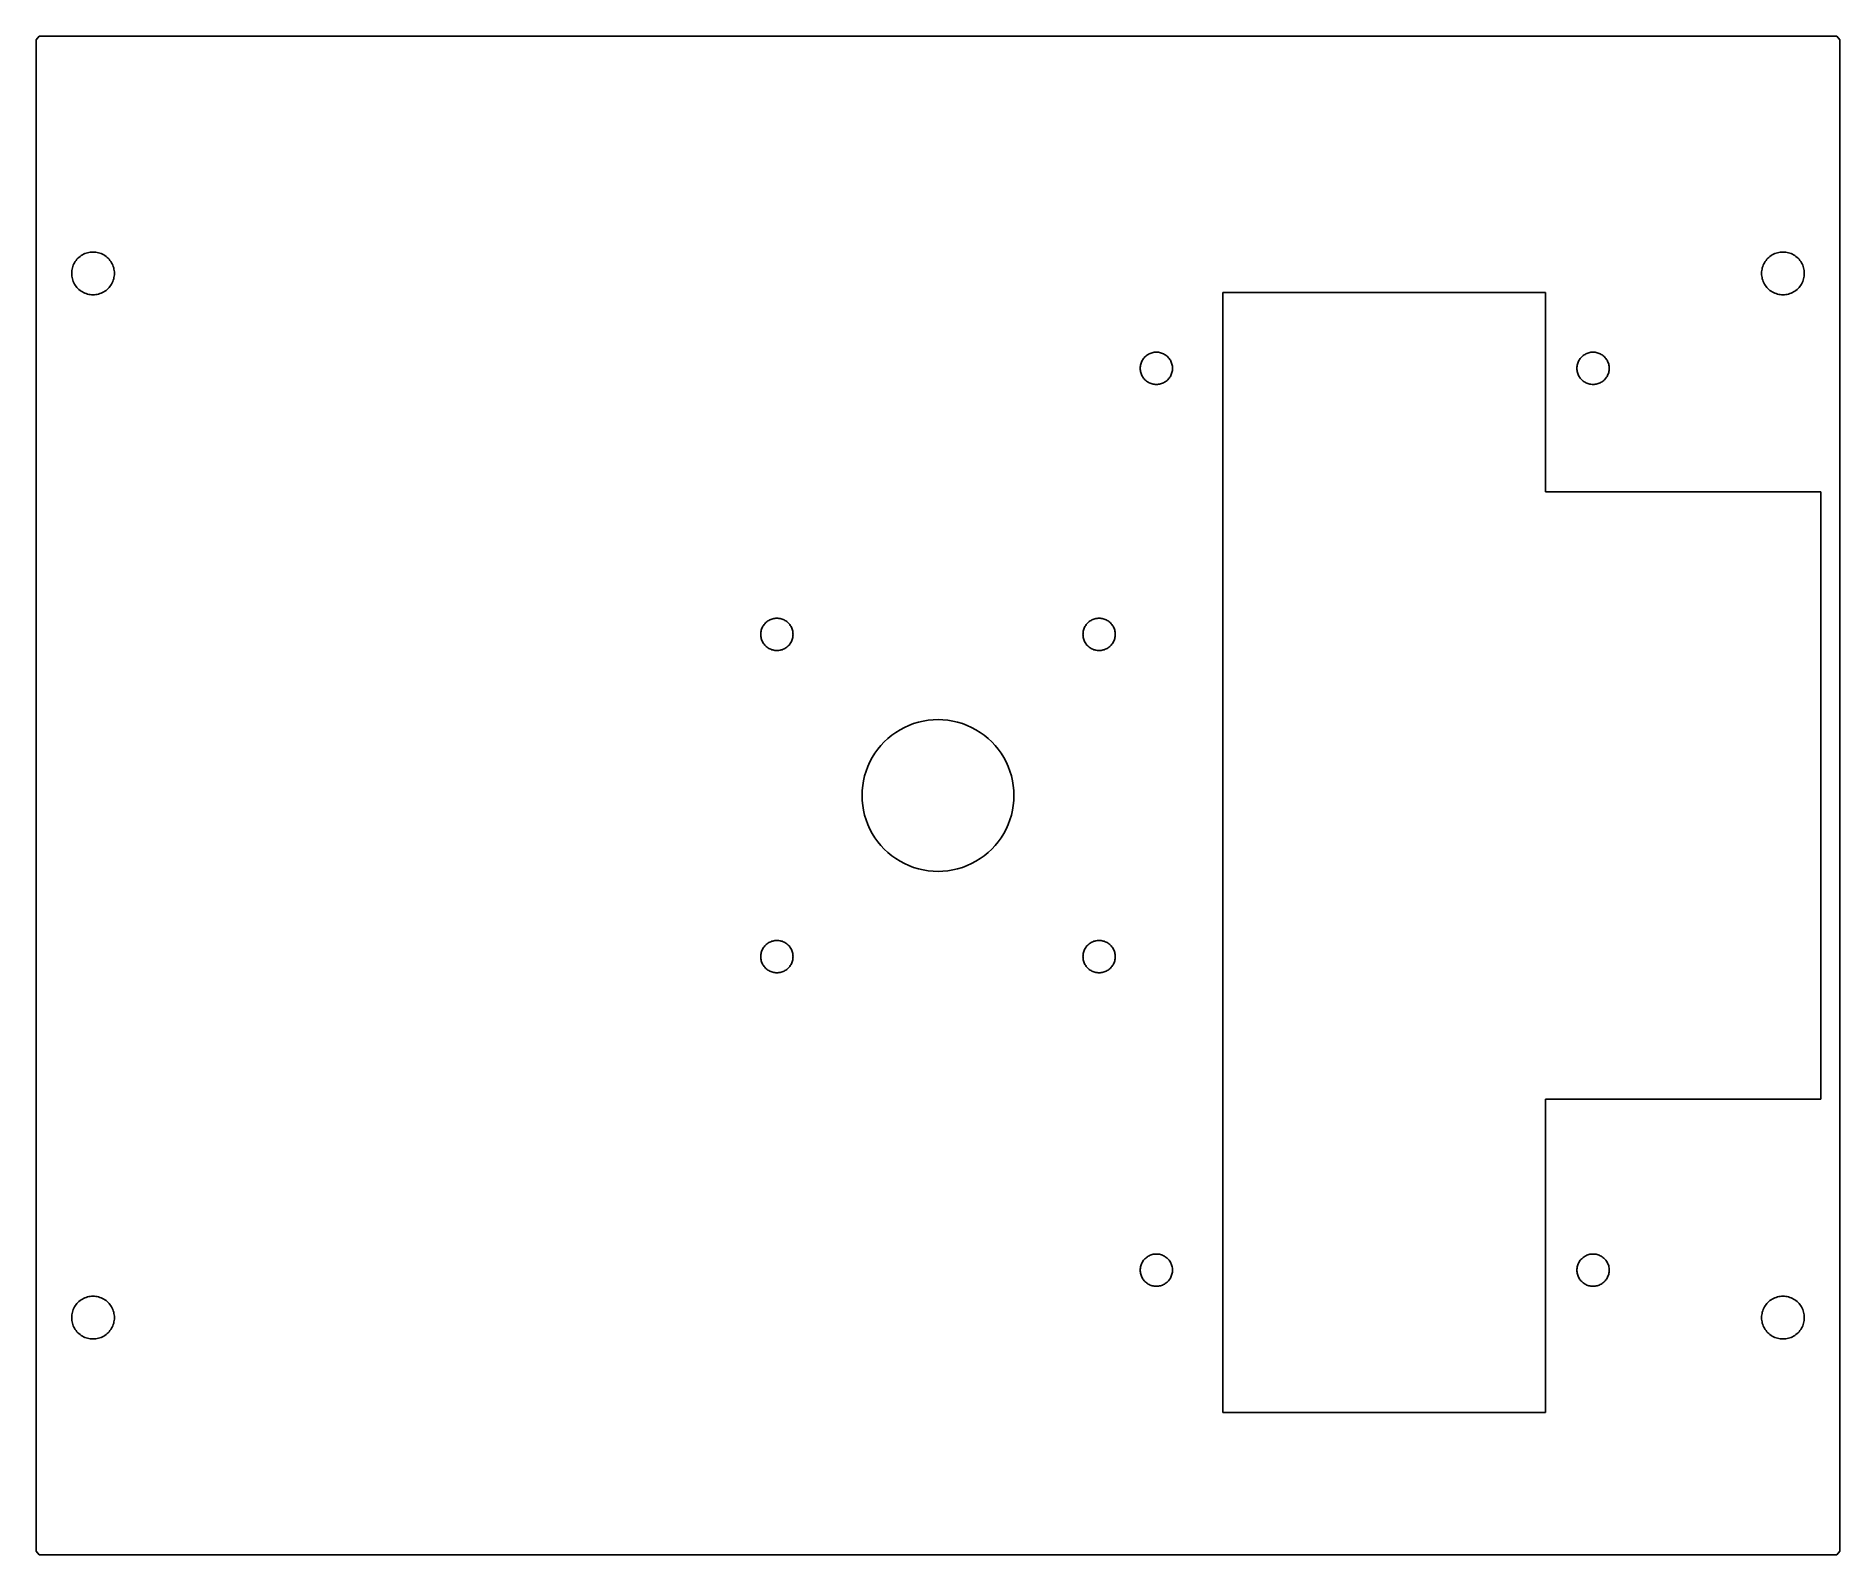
# Model space of a CAD drawing. Header units: metres. Extents: x -95 to 95, y -80 to 80.
import ezdxf

# ---------------------------------------------------------------- set-up
doc = ezdxf.new("R2010")
doc.units = ezdxf.units.M

msp = doc.modelspace()

# ---------------------------------------------------------------- linework, layer by layer
for p, q in [((-94.6716, 80), (-95, 79.5999)), ((94.6716, 80), (-94.6716, 80)), ((95, 79.5999), (94.6716, 80)), ((-95, 79.5999), (-95, -79.5999)), ((95, -79.5999), (95, 79.5999)), ((-90.125, 56.9485), (-89.9951, 57.018)), ((-89.9951, 57.018), (-89.861, 57.0787)), ((-89.861, 57.0787), (-89.7232, 57.1306)), ((-89.7232, 57.1306), (-89.5823, 57.1733)), ((-89.5823, 57.1733), (-89.4389, 57.2068)), ((-89.4389, 57.2068), (-89.2937, 57.2307)), ((-89.2937, 57.2307), (-89.1472, 57.2452)), ((-89.1472, 57.2452), (-89, 57.25)), ((-89, 57.25), (-88.8528, 57.2452)), ((-88.8528, 57.2452), (-88.7063, 57.2307)), ((-88.7063, 57.2307), (-88.561, 57.2068)), ((-88.561, 57.2068), (-88.4176, 57.1733)), ((-88.4176, 57.1733), (-88.2767, 57.1306)), ((-88.2767, 57.1306), (-88.139, 57.0787)), ((-88.139, 57.0787), (-88.0048, 57.018)), ((-88.0048, 57.018), (-87.875, 56.9485)), ((87.875, 56.9485), (88.0048, 57.018)), ((88.0048, 57.018), (88.139, 57.0787)), ((88.139, 57.0787), (88.2767, 57.1306)), ((88.2767, 57.1306), (88.4176, 57.1733)), ((88.4176, 57.1733), (88.561, 57.2068)), ((88.561, 57.2068), (88.7063, 57.2307)), ((88.7063, 57.2307), (88.8528, 57.2452)), ((88.8528, 57.2452), (89, 57.25)), ((89, 57.25), (89.1472, 57.2452)), ((89.1472, 57.2452), (89.2937, 57.2307)), ((89.2937, 57.2307), (89.4389, 57.2068)), ((89.4389, 57.2068), (89.5823, 57.1733)), ((89.5823, 57.1733), (89.7232, 57.1306)), ((89.7232, 57.1306), (89.861, 57.0787)), ((89.861, 57.0787), (89.9951, 57.018)), ((89.9951, 57.018), (90.125, 56.9485)), ((-91.25, 55), (-91.2452, 55.1472)), ((-91.2452, 55.1472), (-91.2307, 55.2937)), ((-91.2307, 55.2937), (-91.2068, 55.4389)), ((-91.2068, 55.4389), (-91.1733, 55.5823)), ((-91.1733, 55.5823), (-91.1306, 55.7232)), ((-91.1306, 55.7232), (-91.0787, 55.861)), ((-91.0787, 55.861), (-91.018, 55.9951)), ((-91.018, 55.9951), (-90.9485, 56.125)), ((-90.9485, 56.125), (-90.8708, 56.25)), ((-90.8708, 56.25), (-90.785, 56.3697)), ((-90.785, 56.3697), (-90.6916, 56.4835)), ((-90.6916, 56.4835), (-90.591, 56.591)), ((-90.591, 56.591), (-90.4835, 56.6916)), ((-90.4835, 56.6916), (-90.3697, 56.785)), ((-90.3697, 56.785), (-90.25, 56.8708)), ((-90.25, 56.8708), (-90.125, 56.9485)), ((-87.875, 56.9485), (-87.75, 56.8708)), ((-87.75, 56.8708), (-87.6303, 56.785)), ((-87.6303, 56.785), (-87.5165, 56.6916)), ((-87.5165, 56.6916), (-87.409, 56.591)), ((-87.409, 56.591), (-87.3083, 56.4835)), ((-87.3083, 56.4835), (-87.215, 56.3697)), ((-87.215, 56.3697), (-87.1292, 56.25)), ((-87.1292, 56.25), (-87.0514, 56.125)), ((-87.0514, 56.125), (-86.982, 55.9951)), ((-86.982, 55.9951), (-86.9213, 55.861)), ((-86.9213, 55.861), (-86.8694, 55.7232)), ((-86.8694, 55.7232), (-86.8267, 55.5823)), ((-86.8267, 55.5823), (-86.7932, 55.4389)), ((-86.7932, 55.4389), (-86.7692, 55.2937)), ((-86.7692, 55.2937), (-86.7548, 55.1472)), ((-86.7548, 55.1472), (-86.75, 55)), ((86.75, 55), (86.7548, 55.1472)), ((86.7548, 55.1472), (86.7692, 55.2937)), ((86.7692, 55.2937), (86.7932, 55.4389)), ((86.7932, 55.4389), (86.8267, 55.5823)), ((86.8267, 55.5823), (86.8694, 55.7232)), ((86.8694, 55.7232), (86.9213, 55.861)), ((86.9213, 55.861), (86.982, 55.9951)), ((86.982, 55.9951), (87.0514, 56.125)), ((87.0514, 56.125), (87.1292, 56.25)), ((87.1292, 56.25), (87.215, 56.3697)), ((87.215, 56.3697), (87.3083, 56.4835)), ((87.3083, 56.4835), (87.409, 56.591)), ((87.409, 56.591), (87.5165, 56.6916)), ((87.5165, 56.6916), (87.6303, 56.785)), ((87.6303, 56.785), (87.75, 56.8708)), ((87.75, 56.8708), (87.875, 56.9485)), ((90.125, 56.9485), (90.25, 56.8708)), ((90.25, 56.8708), (90.3697, 56.785)), ((90.3697, 56.785), (90.4835, 56.6916)), ((90.4835, 56.6916), (90.591, 56.591)), ((90.591, 56.591), (90.6916, 56.4835)), ((90.6916, 56.4835), (90.785, 56.3697)), ((90.785, 56.3697), (90.8708, 56.25)), ((90.8708, 56.25), (90.9485, 56.125)), ((90.9485, 56.125), (91.018, 55.9951)), ((91.018, 55.9951), (91.0787, 55.861)), ((91.0787, 55.861), (91.1306, 55.7232)), ((91.1306, 55.7232), (91.1733, 55.5823)), ((91.1733, 55.5823), (91.2068, 55.4389)), ((91.2068, 55.4389), (91.2307, 55.2937)), ((91.2307, 55.2937), (91.2452, 55.1472)), ((91.2452, 55.1472), (91.25, 55)), ((-91.2452, 54.8528), (-91.25, 55)), ((-91.2307, 54.7063), (-91.2452, 54.8528)), ((-91.2068, 54.561), (-91.2307, 54.7063)), ((-91.1733, 54.4176), (-91.2068, 54.561)), ((-91.1306, 54.2767), (-91.1733, 54.4176)), ((-91.0787, 54.139), (-91.1306, 54.2767)), ((-91.018, 54.0048), (-91.0787, 54.139)), ((-90.9485, 53.875), (-91.018, 54.0048)), ((-90.8708, 53.75), (-90.9485, 53.875)), ((-90.785, 53.6303), (-90.8708, 53.75)), ((-90.6916, 53.5165), (-90.785, 53.6303)), ((-90.591, 53.409), (-90.6916, 53.5165)), ((-90.4835, 53.3083), (-90.591, 53.409)), ((-90.3697, 53.215), (-90.4835, 53.3083)), ((-90.25, 53.1292), (-90.3697, 53.215)), ((-87.6303, 53.215), (-87.75, 53.1292)), ((-87.5165, 53.3083), (-87.6303, 53.215)), ((-87.409, 53.409), (-87.5165, 53.3083)), ((-87.3083, 53.5165), (-87.409, 53.409)), ((-87.215, 53.6303), (-87.3083, 53.5165)), ((-87.1292, 53.75), (-87.215, 53.6303)), ((-87.0514, 53.875), (-87.1292, 53.75)), ((-86.982, 54.0048), (-87.0514, 53.875)), ((-86.9213, 54.139), (-86.982, 54.0048)), ((-86.8694, 54.2767), (-86.9213, 54.139)), ((-86.8267, 54.4176), (-86.8694, 54.2767)), ((-86.7932, 54.561), (-86.8267, 54.4176)), ((-86.7692, 54.7063), (-86.7932, 54.561)), ((-86.7548, 54.8528), (-86.7692, 54.7063)), ((-86.75, 55), (-86.7548, 54.8528)), ((86.7548, 54.8528), (86.75, 55)), ((86.7692, 54.7063), (86.7548, 54.8528)), ((86.7932, 54.561), (86.7692, 54.7063)), ((86.8267, 54.4176), (86.7932, 54.561)), ((86.8694, 54.2767), (86.8267, 54.4176)), ((86.9213, 54.139), (86.8694, 54.2767)), ((86.982, 54.0048), (86.9213, 54.139)), ((87.0514, 53.875), (86.982, 54.0048)), ((87.1292, 53.75), (87.0514, 53.875)), ((87.215, 53.6303), (87.1292, 53.75)), ((87.3083, 53.5165), (87.215, 53.6303)), ((87.409, 53.409), (87.3083, 53.5165)), ((87.5165, 53.3083), (87.409, 53.409)), ((87.6303, 53.215), (87.5165, 53.3083)), ((87.75, 53.1292), (87.6303, 53.215)), ((90.3697, 53.215), (90.25, 53.1292)), ((90.4835, 53.3083), (90.3697, 53.215)), ((90.591, 53.409), (90.4835, 53.3083)), ((90.6916, 53.5165), (90.591, 53.409)), ((90.785, 53.6303), (90.6916, 53.5165)), ((90.8708, 53.75), (90.785, 53.6303)), ((90.9485, 53.875), (90.8708, 53.75)), ((91.018, 54.0048), (90.9485, 53.875)), ((91.0787, 54.139), (91.018, 54.0048)), ((91.1306, 54.2767), (91.0787, 54.139)), ((91.1733, 54.4176), (91.1306, 54.2767)), ((91.2068, 54.561), (91.1733, 54.4176)), ((91.2307, 54.7063), (91.2068, 54.561)), ((91.2452, 54.8528), (91.2307, 54.7063)), ((91.25, 55), (91.2452, 54.8528)), ((-90.125, 53.0514), (-90.25, 53.1292)), ((-89.9951, 52.982), (-90.125, 53.0514)), ((-89.861, 52.9213), (-89.9951, 52.982)), ((-89.7232, 52.8694), (-89.861, 52.9213)), ((-89.5823, 52.8267), (-89.7232, 52.8694)), ((-89.4389, 52.7932), (-89.5823, 52.8267)), ((-89.2937, 52.7692), (-89.4389, 52.7932)), ((-89.1472, 52.7548), (-89.2937, 52.7692)), ((-89, 52.75), (-89.1472, 52.7548)), ((-88.8528, 52.7548), (-89, 52.75)), ((-88.7063, 52.7692), (-88.8528, 52.7548)), ((-88.561, 52.7932), (-88.7063, 52.7692)), ((-88.4176, 52.8267), (-88.561, 52.7932)), ((-88.2767, 52.8694), (-88.4176, 52.8267)), ((-88.139, 52.9213), (-88.2767, 52.8694)), ((-88.0048, 52.982), (-88.139, 52.9213)), ((-87.875, 53.0514), (-88.0048, 52.982)), ((-87.75, 53.1292), (-87.875, 53.0514)), ((30, -65), (30, 53)), ((30, 53), (64, 53)), ((64, 53), (64, 32)), ((87.875, 53.0514), (87.75, 53.1292)), ((88.0048, 52.982), (87.875, 53.0514)), ((88.139, 52.9213), (88.0048, 52.982)), ((88.2767, 52.8694), (88.139, 52.9213)), ((88.4176, 52.8267), (88.2767, 52.8694)), ((88.561, 52.7932), (88.4176, 52.8267)), ((88.7063, 52.7692), (88.561, 52.7932)), ((88.8528, 52.7548), (88.7063, 52.7692)), ((89, 52.75), (88.8528, 52.7548)), ((89.1472, 52.7548), (89, 52.75)), ((89.2937, 52.7692), (89.1472, 52.7548)), ((89.4389, 52.7932), (89.2937, 52.7692)), ((89.5823, 52.8267), (89.4389, 52.7932)), ((89.7232, 52.8694), (89.5823, 52.8267)), ((89.861, 52.9213), (89.7232, 52.8694)), ((89.9951, 52.982), (89.861, 52.9213)), ((90.125, 53.0514), (89.9951, 52.982)), ((90.25, 53.1292), (90.125, 53.0514)), ((21.3902, 45.5464), (21.4294, 45.6506)), ((21.4294, 45.6506), (21.4753, 45.7519)), ((21.4753, 45.7519), (21.5278, 45.85)), ((21.5278, 45.85), (21.5865, 45.9445)), ((21.5865, 45.9445), (21.6513, 46.0349)), ((21.6513, 46.0349), (21.7219, 46.1209)), ((21.7219, 46.1209), (21.7979, 46.2021)), ((21.7979, 46.2021), (21.8791, 46.2781)), ((21.8791, 46.2781), (21.9651, 46.3487)), ((21.9651, 46.3487), (22.0555, 46.4135)), ((22.0555, 46.4135), (22.15, 46.4722)), ((22.15, 46.4722), (22.2481, 46.5247)), ((22.2481, 46.5247), (22.3494, 46.5706)), ((22.3494, 46.5706), (22.4536, 46.6098)), ((22.4536, 46.6098), (22.56, 46.6421)), ((22.56, 46.6421), (22.6683, 46.6673)), ((22.6683, 46.6673), (22.7781, 46.6855)), ((22.7781, 46.6855), (22.8888, 46.6964)), ((22.8888, 46.6964), (23, 46.7)), ((23, 46.7), (23.1112, 46.6964)), ((23.1112, 46.6964), (23.2219, 46.6855)), ((23.2219, 46.6855), (23.3316, 46.6673)), ((23.3316, 46.6673), (23.44, 46.6421)), ((23.44, 46.6421), (23.5464, 46.6098)), ((23.5464, 46.6098), (23.6506, 46.5706)), ((23.6506, 46.5706), (23.7519, 46.5247)), ((23.7519, 46.5247), (23.85, 46.4722)), ((23.85, 46.4722), (23.9445, 46.4135)), ((23.9445, 46.4135), (24.0349, 46.3487)), ((24.0349, 46.3487), (24.1209, 46.2781)), ((24.1209, 46.2781), (24.2021, 46.2021)), ((24.2021, 46.2021), (24.2781, 46.1209)), ((24.2781, 46.1209), (24.3487, 46.0349)), ((24.3487, 46.0349), (24.4135, 45.9445)), ((24.4135, 45.9445), (24.4722, 45.85)), ((24.4722, 45.85), (24.5247, 45.7519)), ((24.5247, 45.7519), (24.5706, 45.6506)), ((24.5706, 45.6506), (24.6098, 45.5464)), ((67.3902, 45.5464), (67.4294, 45.6506)), ((67.4294, 45.6506), (67.4753, 45.7519)), ((67.4753, 45.7519), (67.5278, 45.85)), ((67.5278, 45.85), (67.5865, 45.9445)), ((67.5865, 45.9445), (67.6513, 46.0349)), ((67.6513, 46.0349), (67.7219, 46.1209)), ((67.7219, 46.1209), (67.7979, 46.2021)), ((67.7979, 46.2021), (67.8791, 46.2781)), ((67.8791, 46.2781), (67.9651, 46.3487)), ((67.9651, 46.3487), (68.0555, 46.4135)), ((68.0555, 46.4135), (68.15, 46.4722)), ((68.15, 46.4722), (68.2481, 46.5247)), ((68.2481, 46.5247), (68.3494, 46.5706)), ((68.3494, 46.5706), (68.4536, 46.6098)), ((68.4536, 46.6098), (68.56, 46.6421)), ((68.56, 46.6421), (68.6683, 46.6673)), ((68.6683, 46.6673), (68.7781, 46.6855)), ((68.7781, 46.6855), (68.8888, 46.6964)), ((68.8888, 46.6964), (69, 46.7)), ((69, 46.7), (69.1112, 46.6964)), ((69.1112, 46.6964), (69.2219, 46.6855)), ((69.2219, 46.6855), (69.3316, 46.6673)), ((69.3316, 46.6673), (69.44, 46.6421)), ((69.44, 46.6421), (69.5464, 46.6098)), ((69.5464, 46.6098), (69.6506, 46.5706)), ((69.6506, 46.5706), (69.7519, 46.5247)), ((69.7519, 46.5247), (69.85, 46.4722)), ((69.85, 46.4722), (69.9445, 46.4135)), ((69.9445, 46.4135), (70.0349, 46.3487)), ((70.0349, 46.3487), (70.1209, 46.2781)), ((70.1209, 46.2781), (70.2021, 46.2021)), ((70.2021, 46.2021), (70.2781, 46.1209)), ((70.2781, 46.1209), (70.3487, 46.0349)), ((70.3487, 46.0349), (70.4135, 45.9445)), ((70.4135, 45.9445), (70.4722, 45.85)), ((70.4722, 45.85), (70.5247, 45.7519)), ((70.5247, 45.7519), (70.5706, 45.6506)), ((70.5706, 45.6506), (70.6098, 45.5464)), ((21.3, 45), (21.3036, 45.1112)), ((21.3036, 44.8888), (21.3, 45)), ((21.3036, 45.1112), (21.3145, 45.2219)), ((21.3145, 44.7781), (21.3036, 44.8888)), ((21.3145, 45.2219), (21.3327, 45.3316)), ((21.3327, 44.6683), (21.3145, 44.7781)), ((21.3327, 45.3316), (21.3579, 45.44)), ((21.3579, 44.56), (21.3327, 44.6683)), ((21.3579, 45.44), (21.3902, 45.5464)), ((21.3902, 44.4536), (21.3579, 44.56)), ((21.4294, 44.3494), (21.3902, 44.4536)), ((21.4753, 44.2481), (21.4294, 44.3494)), ((21.5278, 44.15), (21.4753, 44.2481)), ((21.5865, 44.0555), (21.5278, 44.15)), ((21.6513, 43.9651), (21.5865, 44.0555)), ((21.7219, 43.8791), (21.6513, 43.9651)), ((21.7979, 43.7979), (21.7219, 43.8791)), ((21.8791, 43.7219), (21.7979, 43.7979)), ((21.9651, 43.6513), (21.8791, 43.7219)), ((24.1209, 43.7219), (24.0349, 43.6513)), ((24.2021, 43.7979), (24.1209, 43.7219)), ((24.2781, 43.8791), (24.2021, 43.7979)), ((24.3487, 43.9651), (24.2781, 43.8791)), ((24.4135, 44.0555), (24.3487, 43.9651)), ((24.4722, 44.15), (24.4135, 44.0555)), ((24.5247, 44.2481), (24.4722, 44.15)), ((24.5706, 44.3494), (24.5247, 44.2481)), ((24.6098, 44.4536), (24.5706, 44.3494)), ((24.6098, 45.5464), (24.6421, 45.44)), ((24.6421, 44.56), (24.6098, 44.4536)), ((24.6421, 45.44), (24.6673, 45.3316)), ((24.6673, 44.6683), (24.6421, 44.56)), ((24.6673, 45.3316), (24.6855, 45.2219)), ((24.6855, 44.7781), (24.6673, 44.6683)), ((24.6855, 45.2219), (24.6964, 45.1112)), ((24.6964, 44.8888), (24.6855, 44.7781)), ((24.6964, 45.1112), (24.7, 45)), ((24.7, 45), (24.6964, 44.8888)), ((67.3, 45), (67.3036, 45.1112)), ((67.3036, 44.8888), (67.3, 45)), ((67.3036, 45.1112), (67.3145, 45.2219)), ((67.3145, 44.7781), (67.3036, 44.8888)), ((67.3145, 45.2219), (67.3327, 45.3316)), ((67.3327, 44.6683), (67.3145, 44.7781)), ((67.3327, 45.3316), (67.3579, 45.44)), ((67.3579, 44.56), (67.3327, 44.6683)), ((67.3579, 45.44), (67.3902, 45.5464)), ((67.3902, 44.4536), (67.3579, 44.56)), ((67.4294, 44.3494), (67.3902, 44.4536)), ((67.4753, 44.2481), (67.4294, 44.3494)), ((67.5278, 44.15), (67.4753, 44.2481)), ((67.5865, 44.0555), (67.5278, 44.15)), ((67.6513, 43.9651), (67.5865, 44.0555)), ((67.7219, 43.8791), (67.6513, 43.9651)), ((67.7979, 43.7979), (67.7219, 43.8791)), ((67.8791, 43.7219), (67.7979, 43.7979)), ((67.9651, 43.6513), (67.8791, 43.7219)), ((70.1209, 43.7219), (70.0349, 43.6513)), ((70.2021, 43.7979), (70.1209, 43.7219)), ((70.2781, 43.8791), (70.2021, 43.7979)), ((70.3487, 43.9651), (70.2781, 43.8791)), ((70.4135, 44.0555), (70.3487, 43.9651)), ((70.4722, 44.15), (70.4135, 44.0555)), ((70.5247, 44.2481), (70.4722, 44.15)), ((70.5706, 44.3494), (70.5247, 44.2481)), ((70.6098, 44.4536), (70.5706, 44.3494)), ((70.6098, 45.5464), (70.6421, 45.44)), ((70.6421, 44.56), (70.6098, 44.4536)), ((70.6421, 45.44), (70.6673, 45.3316)), ((70.6673, 44.6683), (70.6421, 44.56)), ((70.6673, 45.3316), (70.6855, 45.2219)), ((70.6855, 44.7781), (70.6673, 44.6683)), ((70.6855, 45.2219), (70.6964, 45.1112)), ((70.6964, 44.8888), (70.6855, 44.7781)), ((70.6964, 45.1112), (70.7, 45)), ((70.7, 45), (70.6964, 44.8888)), ((22.0555, 43.5865), (21.9651, 43.6513)), ((22.15, 43.5278), (22.0555, 43.5865)), ((22.2481, 43.4753), (22.15, 43.5278)), ((22.3494, 43.4294), (22.2481, 43.4753)), ((22.4536, 43.3902), (22.3494, 43.4294)), ((22.56, 43.3579), (22.4536, 43.3902)), ((22.6683, 43.3327), (22.56, 43.3579)), ((22.7781, 43.3145), (22.6683, 43.3327)), ((22.8888, 43.3036), (22.7781, 43.3145)), ((23, 43.3), (22.8888, 43.3036)), ((23.1112, 43.3036), (23, 43.3)), ((23.2219, 43.3145), (23.1112, 43.3036)), ((23.3316, 43.3327), (23.2219, 43.3145)), ((23.44, 43.3579), (23.3316, 43.3327)), ((23.5464, 43.3902), (23.44, 43.3579)), ((23.6506, 43.4294), (23.5464, 43.3902)), ((23.7519, 43.4753), (23.6506, 43.4294)), ((23.85, 43.5278), (23.7519, 43.4753)), ((23.9445, 43.5865), (23.85, 43.5278)), ((24.0349, 43.6513), (23.9445, 43.5865)), ((68.0555, 43.5865), (67.9651, 43.6513)), ((68.15, 43.5278), (68.0555, 43.5865)), ((68.2481, 43.4753), (68.15, 43.5278)), ((68.3494, 43.4294), (68.2481, 43.4753)), ((68.4536, 43.3902), (68.3494, 43.4294)), ((68.56, 43.3579), (68.4536, 43.3902)), ((68.6683, 43.3327), (68.56, 43.3579)), ((68.7781, 43.3145), (68.6683, 43.3327)), ((68.8888, 43.3036), (68.7781, 43.3145)), ((69, 43.3), (68.8888, 43.3036)), ((69.1112, 43.3036), (69, 43.3)), ((69.2219, 43.3145), (69.1112, 43.3036)), ((69.3316, 43.3327), (69.2219, 43.3145)), ((69.44, 43.3579), (69.3316, 43.3327)), ((69.5464, 43.3902), (69.44, 43.3579)), ((69.6506, 43.4294), (69.5464, 43.3902)), ((69.7519, 43.4753), (69.6506, 43.4294)), ((69.85, 43.5278), (69.7519, 43.4753)), ((69.9445, 43.5865), (69.85, 43.5278)), ((70.0349, 43.6513), (69.9445, 43.5865)), ((64, 32), (93, 32)), ((93, 32), (93, -32)), ((-18.6669, 17.0817), (-18.656, 17.1924)), ((-18.656, 17.1924), (-18.6379, 17.3022)), ((-18.6379, 17.3022), (-18.6126, 17.4106)), ((-18.6126, 17.4106), (-18.5803, 17.517)), ((-18.5803, 17.517), (-18.5412, 17.6211)), ((-18.5412, 17.6211), (-18.4952, 17.7224)), ((-18.4952, 17.7224), (-18.4428, 17.8206)), ((-18.4428, 17.8206), (-18.384, 17.915)), ((-18.384, 17.915), (-18.3193, 18.0054)), ((-18.3193, 18.0054), (-18.2487, 18.0914)), ((-18.2487, 18.0914), (-18.1726, 18.1726)), ((-18.1726, 18.1726), (-18.0914, 18.2487)), ((-18.0914, 18.2487), (-18.0054, 18.3193)), ((-18.0054, 18.3193), (-17.915, 18.384)), ((-17.915, 18.384), (-17.8206, 18.4428)), ((-17.8206, 18.4428), (-17.7224, 18.4952)), ((-17.7224, 18.4952), (-17.6211, 18.5412)), ((-17.6211, 18.5412), (-17.517, 18.5803)), ((-17.517, 18.5803), (-17.4106, 18.6126)), ((-17.4106, 18.6126), (-17.3022, 18.6379)), ((-17.3022, 18.6379), (-17.1924, 18.656)), ((-17.1924, 18.656), (-17.0817, 18.6669)), ((-17.0817, 18.6669), (-16.9706, 18.6706)), ((-16.9706, 18.6706), (-16.8594, 18.6669)), ((-16.8594, 18.6669), (-16.7487, 18.656)), ((-16.7487, 18.656), (-16.6389, 18.6379)), ((-16.6389, 18.6379), (-16.5306, 18.6126)), ((-16.5306, 18.6126), (-16.4241, 18.5803)), ((-16.4241, 18.5803), (-16.32, 18.5412)), ((-16.32, 18.5412), (-16.2187, 18.4952)), ((-16.2187, 18.4952), (-16.1206, 18.4428)), ((-16.1206, 18.4428), (-16.0261, 18.384)), ((-16.0261, 18.384), (-15.9357, 18.3193)), ((-15.9357, 18.3193), (-15.8497, 18.2487)), ((-15.8497, 18.2487), (-15.7685, 18.1726)), ((-15.7685, 18.1726), (-15.6924, 18.0914)), ((-15.6924, 18.0914), (-15.6219, 18.0054)), ((-15.6219, 18.0054), (-15.5571, 17.915)), ((-15.5571, 17.915), (-15.4983, 17.8206)), ((-15.4983, 17.8206), (-15.4459, 17.7224)), ((-15.4459, 17.7224), (-15.4, 17.6211)), ((-15.4, 17.6211), (-15.3608, 17.517)), ((-15.3608, 17.517), (-15.3285, 17.4106)), ((-15.3285, 17.4106), (-15.3032, 17.3022)), ((-15.3032, 17.3022), (-15.2851, 17.1924)), ((-15.2851, 17.1924), (-15.2742, 17.0817)), ((15.2742, 17.0817), (15.2851, 17.1924)), ((15.2851, 17.1924), (15.3032, 17.3022)), ((15.3032, 17.3022), (15.3285, 17.4106)), ((15.3285, 17.4106), (15.3608, 17.517)), ((15.3608, 17.517), (15.4, 17.6211)), ((15.4, 17.6211), (15.4459, 17.7224)), ((15.4459, 17.7224), (15.4983, 17.8206)), ((15.4983, 17.8206), (15.5571, 17.915)), ((15.5571, 17.915), (15.6219, 18.0054)), ((15.6219, 18.0054), (15.6924, 18.0914)), ((15.6924, 18.0914), (15.7685, 18.1726)), ((15.7685, 18.1726), (15.8497, 18.2487)), ((15.8497, 18.2487), (15.9357, 18.3193)), ((15.9357, 18.3193), (16.0261, 18.384)), ((16.0261, 18.384), (16.1206, 18.4428)), ((16.1206, 18.4428), (16.2187, 18.4952)), ((16.2187, 18.4952), (16.32, 18.5412)), ((16.32, 18.5412), (16.4241, 18.5803)), ((16.4241, 18.5803), (16.5306, 18.6126)), ((16.5306, 18.6126), (16.6389, 18.6379)), ((16.6389, 18.6379), (16.7487, 18.656)), ((16.7487, 18.656), (16.8594, 18.6669)), ((16.8594, 18.6669), (16.9706, 18.6706)), ((16.9706, 18.6706), (17.0817, 18.6669)), ((17.0817, 18.6669), (17.1924, 18.656)), ((17.1924, 18.656), (17.3022, 18.6379)), ((17.3022, 18.6379), (17.4106, 18.6126)), ((17.4106, 18.6126), (17.517, 18.5803)), ((17.517, 18.5803), (17.6211, 18.5412)), ((17.6211, 18.5412), (17.7224, 18.4952)), ((17.7224, 18.4952), (17.8206, 18.4428)), ((17.8206, 18.4428), (17.915, 18.384)), ((17.915, 18.384), (18.0054, 18.3193)), ((18.0054, 18.3193), (18.0914, 18.2487)), ((18.0914, 18.2487), (18.1726, 18.1726)), ((18.1726, 18.1726), (18.2487, 18.0914)), ((18.2487, 18.0914), (18.3193, 18.0054)), ((18.3193, 18.0054), (18.384, 17.915)), ((18.384, 17.915), (18.4428, 17.8206)), ((18.4428, 17.8206), (18.4952, 17.7224)), ((18.4952, 17.7224), (18.5412, 17.6211)), ((18.5412, 17.6211), (18.5803, 17.517)), ((18.5803, 17.517), (18.6126, 17.4106)), ((18.6126, 17.4106), (18.6379, 17.3022)), ((18.6379, 17.3022), (18.656, 17.1924)), ((18.656, 17.1924), (18.6669, 17.0817)), ((-18.6706, 16.9706), (-18.6669, 17.0817)), ((-18.6669, 16.8594), (-18.6706, 16.9706)), ((-18.656, 16.7487), (-18.6669, 16.8594)), ((-18.6379, 16.6389), (-18.656, 16.7487)), ((-18.6126, 16.5306), (-18.6379, 16.6389)), ((-18.5803, 16.4241), (-18.6126, 16.5306)), ((-18.5412, 16.32), (-18.5803, 16.4241)), ((-18.4952, 16.2187), (-18.5412, 16.32)), ((-18.4428, 16.1206), (-18.4952, 16.2187)), ((-18.384, 16.0261), (-18.4428, 16.1206)), ((-18.3193, 15.9357), (-18.384, 16.0261)), ((-18.2487, 15.8497), (-18.3193, 15.9357)), ((-18.1726, 15.7685), (-18.2487, 15.8497)), ((-18.0914, 15.6924), (-18.1726, 15.7685)), ((-18.0054, 15.6219), (-18.0914, 15.6924)), ((-17.915, 15.5571), (-18.0054, 15.6219)), ((-17.8206, 15.4983), (-17.915, 15.5571)), ((-17.7224, 15.4459), (-17.8206, 15.4983)), ((-17.6211, 15.4), (-17.7224, 15.4459)), ((-17.517, 15.3608), (-17.6211, 15.4)), ((-17.4106, 15.3285), (-17.517, 15.3608)), ((-17.3022, 15.3032), (-17.4106, 15.3285)), ((-17.1924, 15.2851), (-17.3022, 15.3032)), ((-17.0817, 15.2742), (-17.1924, 15.2851)), ((-16.9706, 15.2706), (-17.0817, 15.2742)), ((-16.8594, 15.2742), (-16.9706, 15.2706)), ((-16.7487, 15.2851), (-16.8594, 15.2742)), ((-16.6389, 15.3032), (-16.7487, 15.2851)), ((-16.5306, 15.3285), (-16.6389, 15.3032)), ((-16.4241, 15.3608), (-16.5306, 15.3285)), ((-16.32, 15.4), (-16.4241, 15.3608)), ((-16.2187, 15.4459), (-16.32, 15.4)), ((-16.1206, 15.4983), (-16.2187, 15.4459)), ((-16.0261, 15.5571), (-16.1206, 15.4983)), ((-15.9357, 15.6219), (-16.0261, 15.5571)), ((-15.8497, 15.6924), (-15.9357, 15.6219)), ((-15.7685, 15.7685), (-15.8497, 15.6924)), ((-15.6924, 15.8497), (-15.7685, 15.7685)), ((-15.6219, 15.9357), (-15.6924, 15.8497)), ((-15.5571, 16.0261), (-15.6219, 15.9357)), ((-15.4983, 16.1206), (-15.5571, 16.0261)), ((-15.4459, 16.2187), (-15.4983, 16.1206)), ((-15.4, 16.32), (-15.4459, 16.2187)), ((-15.3608, 16.4241), (-15.4, 16.32)), ((-15.3285, 16.5306), (-15.3608, 16.4241)), ((-15.3032, 16.6389), (-15.3285, 16.5306)), ((-15.2851, 16.7487), (-15.3032, 16.6389)), ((-15.2742, 16.8594), (-15.2851, 16.7487)), ((-15.2742, 17.0817), (-15.2706, 16.9706)), ((-15.2706, 16.9706), (-15.2742, 16.8594)), ((15.2706, 16.9706), (15.2742, 17.0817)), ((15.2742, 16.8594), (15.2706, 16.9706)), ((15.2851, 16.7487), (15.2742, 16.8594)), ((15.3032, 16.6389), (15.2851, 16.7487)), ((15.3285, 16.5306), (15.3032, 16.6389)), ((15.3608, 16.4241), (15.3285, 16.5306)), ((15.4, 16.32), (15.3608, 16.4241)), ((15.4459, 16.2187), (15.4, 16.32)), ((15.4983, 16.1206), (15.4459, 16.2187)), ((15.5571, 16.0261), (15.4983, 16.1206)), ((15.6219, 15.9357), (15.5571, 16.0261)), ((15.6924, 15.8497), (15.6219, 15.9357)), ((15.7685, 15.7685), (15.6924, 15.8497)), ((15.8497, 15.6924), (15.7685, 15.7685)), ((15.9357, 15.6219), (15.8497, 15.6924)), ((16.0261, 15.5571), (15.9357, 15.6219)), ((16.1206, 15.4983), (16.0261, 15.5571)), ((16.2187, 15.4459), (16.1206, 15.4983)), ((16.32, 15.4), (16.2187, 15.4459)), ((16.4241, 15.3608), (16.32, 15.4)), ((16.5306, 15.3285), (16.4241, 15.3608)), ((16.6389, 15.3032), (16.5306, 15.3285)), ((16.7487, 15.2851), (16.6389, 15.3032)), ((16.8594, 15.2742), (16.7487, 15.2851)), ((16.9706, 15.2706), (16.8594, 15.2742)), ((17.0817, 15.2742), (16.9706, 15.2706)), ((17.1924, 15.2851), (17.0817, 15.2742)), ((17.3022, 15.3032), (17.1924, 15.2851)), ((17.4106, 15.3285), (17.3022, 15.3032)), ((17.517, 15.3608), (17.4106, 15.3285)), ((17.6211, 15.4), (17.517, 15.3608)), ((17.7224, 15.4459), (17.6211, 15.4)), ((17.8206, 15.4983), (17.7224, 15.4459)), ((17.915, 15.5571), (17.8206, 15.4983)), ((18.0054, 15.6219), (17.915, 15.5571)), ((18.0914, 15.6924), (18.0054, 15.6219)), ((18.1726, 15.7685), (18.0914, 15.6924)), ((18.2487, 15.8497), (18.1726, 15.7685)), ((18.3193, 15.9357), (18.2487, 15.8497)), ((18.384, 16.0261), (18.3193, 15.9357)), ((18.4428, 16.1206), (18.384, 16.0261)), ((18.4952, 16.2187), (18.4428, 16.1206)), ((18.5412, 16.32), (18.4952, 16.2187)), ((18.5803, 16.4241), (18.5412, 16.32)), ((18.6126, 16.5306), (18.5803, 16.4241)), ((18.6379, 16.6389), (18.6126, 16.5306)), ((18.656, 16.7487), (18.6379, 16.6389)), ((18.6669, 16.8594), (18.656, 16.7487)), ((18.6669, 17.0817), (18.6706, 16.9706)), ((18.6706, 16.9706), (18.6669, 16.8594)), ((-2.5715, 7.57544), (-2.07054, 7.7274)), ((-2.07054, 7.7274), (-1.56071, 7.84627)), ((-1.56071, 7.84627), (-1.0442, 7.93155)), ((-1.0442, 7.93155), (-0.52322, 7.98286)), ((-0.52322, 7.98286), (0, 8)), ((0, 8), (0.52322, 7.98286)), ((0.52322, 7.98286), (1.0442, 7.93155)), ((1.0442, 7.93155), (1.56071, 7.84627)), ((1.56071, 7.84627), (2.07054, 7.7274)), ((2.07054, 7.7274), (2.5715, 7.57544)), ((-5.65685, 5.65685), (-5.27477, 6.01471)), ((-5.27477, 6.01471), (-4.87009, 6.34682)), ((-4.87009, 6.34682), (-4.44455, 6.65175)), ((-4.44455, 6.65175), (-4, 6.92819)), ((-4, 6.92819), (-3.5383, 7.17497)), ((-3.5383, 7.17497), (-3.06146, 7.39102)), ((-3.06146, 7.39102), (-2.5715, 7.57544)), ((2.5715, 7.57544), (3.06146, 7.39102)), ((3.06146, 7.39102), (3.5383, 7.17497)), ((3.5383, 7.17497), (4, 6.92819)), ((4, 6.92819), (4.44455, 6.65175)), ((4.44455, 6.65175), (4.87009, 6.34682)), ((4.87009, 6.34682), (5.27477, 6.01471)), ((5.27477, 6.01471), (5.65685, 5.65685)), ((-7.17497, 3.5383), (-6.92819, 4)), ((-6.92819, 4), (-6.65175, 4.44455)), ((-6.65175, 4.44455), (-6.34682, 4.87009)), ((-6.34682, 4.87009), (-6.01471, 5.27477)), ((-6.01471, 5.27477), (-5.65685, 5.65685)), ((5.65685, 5.65685), (6.01471, 5.27477)), ((6.01471, 5.27477), (6.34682, 4.87009)), ((6.34682, 4.87009), (6.65175, 4.44455)), ((6.65175, 4.44455), (6.92819, 4)), ((6.92819, 4), (7.17497, 3.5383)), ((-7.84627, 1.56071), (-7.7274, 2.07054)), ((-7.7274, 2.07054), (-7.57544, 2.5715)), ((-7.57544, 2.5715), (-7.39102, 3.06146)), ((-7.39102, 3.06146), (-7.17497, 3.5383)), ((7.17497, 3.5383), (7.39102, 3.06146)), ((7.39102, 3.06146), (7.57544, 2.5715)), ((7.57544, 2.5715), (7.7274, 2.07054)), ((7.7274, 2.07054), (7.84627, 1.56071)), ((-8, 0), (-7.98286, 0.52322)), ((-7.98286, -0.52322), (-8, 0)), ((-7.98286, 0.52322), (-7.93155, 1.0442)), ((-7.93155, 1.0442), (-7.84627, 1.56071)), ((7.84627, 1.56071), (7.93155, 1.0442)), ((7.93155, 1.0442), (7.98286, 0.52322)), ((7.98286, 0.52322), (8, 0)), ((8, 0), (7.98286, -0.52322)), ((-7.93155, -1.0442), (-7.98286, -0.52322)), ((-7.84627, -1.56071), (-7.93155, -1.0442)), ((-7.7274, -2.07054), (-7.84627, -1.56071)), ((7.84627, -1.56071), (7.7274, -2.07054)), ((7.93155, -1.0442), (7.84627, -1.56071)), ((7.98286, -0.52322), (7.93155, -1.0442)), ((-7.57544, -2.5715), (-7.7274, -2.07054)), ((-7.39102, -3.06146), (-7.57544, -2.5715)), ((-7.17497, -3.5383), (-7.39102, -3.06146)), ((-6.92819, -4), (-7.17497, -3.5383)), ((7.17497, -3.5383), (6.92819, -4)), ((7.39102, -3.06146), (7.17497, -3.5383)), ((7.57544, -2.5715), (7.39102, -3.06146)), ((7.7274, -2.07054), (7.57544, -2.5715)), ((-6.65175, -4.44455), (-6.92819, -4)), ((-6.34682, -4.87009), (-6.65175, -4.44455)), ((-6.01471, -5.27477), (-6.34682, -4.87009)), ((-5.65685, -5.65685), (-6.01471, -5.27477)), ((-5.27477, -6.01471), (-5.65685, -5.65685)), ((5.65685, -5.65685), (5.27477, -6.01471)), ((6.01471, -5.27477), (5.65685, -5.65685)), ((6.34682, -4.87009), (6.01471, -5.27477)), ((6.65175, -4.44455), (6.34682, -4.87009)), ((6.92819, -4), (6.65175, -4.44455)), ((-4.87009, -6.34682), (-5.27477, -6.01471)), ((-4.44455, -6.65175), (-4.87009, -6.34682)), ((-4, -6.92819), (-4.44455, -6.65175)), ((-3.5383, -7.17497), (-4, -6.92819)), ((-3.06146, -7.39102), (-3.5383, -7.17497)), ((-2.5715, -7.57544), (-3.06146, -7.39102)), ((-2.07054, -7.7274), (-2.5715, -7.57544)), ((2.5715, -7.57544), (2.07054, -7.7274)), ((3.06146, -7.39102), (2.5715, -7.57544)), ((3.5383, -7.17497), (3.06146, -7.39102)), ((4, -6.92819), (3.5383, -7.17497)), ((4.44455, -6.65175), (4, -6.92819)), ((4.87009, -6.34682), (4.44455, -6.65175)), ((5.27477, -6.01471), (4.87009, -6.34682)), ((-1.56071, -7.84627), (-2.07054, -7.7274)), ((-1.0442, -7.93155), (-1.56071, -7.84627)), ((-0.52322, -7.98286), (-1.0442, -7.93155)), ((0, -8), (-0.52322, -7.98286)), ((0.52322, -7.98286), (0, -8)), ((1.0442, -7.93155), (0.52322, -7.98286)), ((1.56071, -7.84627), (1.0442, -7.93155)), ((2.07054, -7.7274), (1.56071, -7.84627)), ((-18.6706, -16.9706), (-18.6669, -16.8594)), ((-18.6669, -17.0817), (-18.6706, -16.9706)), ((-18.6669, -16.8594), (-18.656, -16.7487)), ((-18.656, -17.1924), (-18.6669, -17.0817)), ((-18.656, -16.7487), (-18.6379, -16.6389)), ((-18.6379, -16.6389), (-18.6126, -16.5306)), ((-18.6126, -16.5306), (-18.5803, -16.4241)), ((-18.5803, -16.4241), (-18.5412, -16.32)), ((-18.5412, -16.32), (-18.4952, -16.2187)), ((-18.4952, -16.2187), (-18.4428, -16.1206)), ((-18.4428, -16.1206), (-18.384, -16.0261)), ((-18.384, -16.0261), (-18.3193, -15.9357)), ((-18.3193, -15.9357), (-18.2487, -15.8497)), ((-18.2487, -15.8497), (-18.1726, -15.7685)), ((-18.1726, -15.7685), (-18.0914, -15.6924)), ((-18.0914, -15.6924), (-18.0054, -15.6219)), ((-18.0054, -15.6219), (-17.915, -15.5571)), ((-17.915, -15.5571), (-17.8206, -15.4983)), ((-17.8206, -15.4983), (-17.7224, -15.4459)), ((-17.7224, -15.4459), (-17.6211, -15.4)), ((-17.6211, -15.4), (-17.517, -15.3608)), ((-17.517, -15.3608), (-17.4106, -15.3285)), ((-17.4106, -15.3285), (-17.3022, -15.3032)), ((-17.3022, -15.3032), (-17.1924, -15.2851)), ((-17.1924, -15.2851), (-17.0817, -15.2742)), ((-17.0817, -15.2742), (-16.9706, -15.2706)), ((-16.9706, -15.2706), (-16.8594, -15.2742)), ((-16.8594, -15.2742), (-16.7487, -15.2851)), ((-16.7487, -15.2851), (-16.6389, -15.3032)), ((-16.6389, -15.3032), (-16.5306, -15.3285)), ((-16.5306, -15.3285), (-16.4241, -15.3608)), ((-16.4241, -15.3608), (-16.32, -15.4)), ((-16.32, -15.4), (-16.2187, -15.4459)), ((-16.2187, -15.4459), (-16.1206, -15.4983)), ((-16.1206, -15.4983), (-16.0261, -15.5571)), ((-16.0261, -15.5571), (-15.9357, -15.6219)), ((-15.9357, -15.6219), (-15.8497, -15.6924)), ((-15.8497, -15.6924), (-15.7685, -15.7685)), ((-15.7685, -15.7685), (-15.6924, -15.8497)), ((-15.6924, -15.8497), (-15.6219, -15.9357)), ((-15.6219, -15.9357), (-15.5571, -16.0261)), ((-15.5571, -16.0261), (-15.4983, -16.1206)), ((-15.4983, -16.1206), (-15.4459, -16.2187)), ((-15.4459, -16.2187), (-15.4, -16.32)), ((-15.4, -16.32), (-15.3608, -16.4241)), ((-15.3608, -16.4241), (-15.3285, -16.5306)), ((-15.3285, -16.5306), (-15.3032, -16.6389)), ((-15.3032, -16.6389), (-15.2851, -16.7487)), ((-15.2851, -16.7487), (-15.2742, -16.8594)), ((-15.2742, -17.0817), (-15.2851, -17.1924)), ((-15.2742, -16.8594), (-15.2706, -16.9706)), ((-15.2706, -16.9706), (-15.2742, -17.0817)), ((15.2706, -16.9706), (15.2742, -16.8594)), ((15.2742, -17.0817), (15.2706, -16.9706)), ((15.2742, -16.8594), (15.2851, -16.7487)), ((15.2851, -17.1924), (15.2742, -17.0817)), ((15.2851, -16.7487), (15.3032, -16.6389)), ((15.3032, -16.6389), (15.3285, -16.5306)), ((15.3285, -16.5306), (15.3608, -16.4241)), ((15.3608, -16.4241), (15.4, -16.32)), ((15.4, -16.32), (15.4459, -16.2187)), ((15.4459, -16.2187), (15.4983, -16.1206)), ((15.4983, -16.1206), (15.5571, -16.0261)), ((15.5571, -16.0261), (15.6219, -15.9357)), ((15.6219, -15.9357), (15.6924, -15.8497)), ((15.6924, -15.8497), (15.7685, -15.7685)), ((15.7685, -15.7685), (15.8497, -15.6924)), ((15.8497, -15.6924), (15.9357, -15.6219)), ((15.9357, -15.6219), (16.0261, -15.5571)), ((16.0261, -15.5571), (16.1206, -15.4983)), ((16.1206, -15.4983), (16.2187, -15.4459)), ((16.2187, -15.4459), (16.32, -15.4)), ((16.32, -15.4), (16.4241, -15.3608)), ((16.4241, -15.3608), (16.5306, -15.3285)), ((16.5306, -15.3285), (16.6389, -15.3032)), ((16.6389, -15.3032), (16.7487, -15.2851)), ((16.7487, -15.2851), (16.8594, -15.2742)), ((16.8594, -15.2742), (16.9706, -15.2706)), ((16.9706, -15.2706), (17.0817, -15.2742)), ((17.0817, -15.2742), (17.1924, -15.2851)), ((17.1924, -15.2851), (17.3022, -15.3032)), ((17.3022, -15.3032), (17.4106, -15.3285)), ((17.4106, -15.3285), (17.517, -15.3608)), ((17.517, -15.3608), (17.6211, -15.4)), ((17.6211, -15.4), (17.7224, -15.4459)), ((17.7224, -15.4459), (17.8206, -15.4983)), ((17.8206, -15.4983), (17.915, -15.5571)), ((17.915, -15.5571), (18.0054, -15.6219)), ((18.0054, -15.6219), (18.0914, -15.6924)), ((18.0914, -15.6924), (18.1726, -15.7685)), ((18.1726, -15.7685), (18.2487, -15.8497)), ((18.2487, -15.8497), (18.3193, -15.9357)), ((18.3193, -15.9357), (18.384, -16.0261)), ((18.384, -16.0261), (18.4428, -16.1206)), ((18.4428, -16.1206), (18.4952, -16.2187)), ((18.4952, -16.2187), (18.5412, -16.32)), ((18.5412, -16.32), (18.5803, -16.4241)), ((18.5803, -16.4241), (18.6126, -16.5306)), ((18.6126, -16.5306), (18.6379, -16.6389)), ((18.6379, -16.6389), (18.656, -16.7487)), ((18.656, -16.7487), (18.6669, -16.8594)), ((18.6669, -17.0817), (18.656, -17.1924)), ((18.6669, -16.8594), (18.6706, -16.9706)), ((18.6706, -16.9706), (18.6669, -17.0817)), ((-18.6379, -17.3022), (-18.656, -17.1924)), ((-18.6126, -17.4106), (-18.6379, -17.3022)), ((-18.5803, -17.517), (-18.6126, -17.4106)), ((-18.5412, -17.6211), (-18.5803, -17.517)), ((-18.4952, -17.7224), (-18.5412, -17.6211)), ((-18.4428, -17.8206), (-18.4952, -17.7224)), ((-18.384, -17.915), (-18.4428, -17.8206)), ((-18.3193, -18.0054), (-18.384, -17.915)), ((-18.2487, -18.0914), (-18.3193, -18.0054)), ((-18.1726, -18.1726), (-18.2487, -18.0914)), ((-18.0914, -18.2487), (-18.1726, -18.1726)), ((-18.0054, -18.3193), (-18.0914, -18.2487)), ((-17.915, -18.384), (-18.0054, -18.3193)), ((-17.8206, -18.4428), (-17.915, -18.384)), ((-17.7224, -18.4952), (-17.8206, -18.4428)), ((-17.6211, -18.5412), (-17.7224, -18.4952)), ((-17.517, -18.5803), (-17.6211, -18.5412)), ((-17.4106, -18.6126), (-17.517, -18.5803)), ((-17.3022, -18.6379), (-17.4106, -18.6126)), ((-17.1924, -18.656), (-17.3022, -18.6379)), ((-17.0817, -18.6669), (-17.1924, -18.656)), ((-16.9706, -18.6706), (-17.0817, -18.6669)), ((-16.8594, -18.6669), (-16.9706, -18.6706)), ((-16.7487, -18.656), (-16.8594, -18.6669)), ((-16.6389, -18.6379), (-16.7487, -18.656)), ((-16.5306, -18.6126), (-16.6389, -18.6379)), ((-16.4241, -18.5803), (-16.5306, -18.6126)), ((-16.32, -18.5412), (-16.4241, -18.5803)), ((-16.2187, -18.4952), (-16.32, -18.5412)), ((-16.1206, -18.4428), (-16.2187, -18.4952)), ((-16.0261, -18.384), (-16.1206, -18.4428)), ((-15.9357, -18.3193), (-16.0261, -18.384)), ((-15.8497, -18.2487), (-15.9357, -18.3193)), ((-15.7685, -18.1726), (-15.8497, -18.2487)), ((-15.6924, -18.0914), (-15.7685, -18.1726)), ((-15.6219, -18.0054), (-15.6924, -18.0914)), ((-15.5571, -17.915), (-15.6219, -18.0054)), ((-15.4983, -17.8206), (-15.5571, -17.915)), ((-15.4459, -17.7224), (-15.4983, -17.8206)), ((-15.4, -17.6211), (-15.4459, -17.7224)), ((-15.3608, -17.517), (-15.4, -17.6211)), ((-15.3285, -17.4106), (-15.3608, -17.517)), ((-15.3032, -17.3022), (-15.3285, -17.4106)), ((-15.2851, -17.1924), (-15.3032, -17.3022)), ((15.3032, -17.3022), (15.2851, -17.1924)), ((15.3285, -17.4106), (15.3032, -17.3022)), ((15.3608, -17.517), (15.3285, -17.4106)), ((15.4, -17.6211), (15.3608, -17.517)), ((15.4459, -17.7224), (15.4, -17.6211)), ((15.4983, -17.8206), (15.4459, -17.7224)), ((15.5571, -17.915), (15.4983, -17.8206)), ((15.6219, -18.0054), (15.5571, -17.915)), ((15.6924, -18.0914), (15.6219, -18.0054)), ((15.7685, -18.1726), (15.6924, -18.0914)), ((15.8497, -18.2487), (15.7685, -18.1726)), ((15.9357, -18.3193), (15.8497, -18.2487)), ((16.0261, -18.384), (15.9357, -18.3193)), ((16.1206, -18.4428), (16.0261, -18.384)), ((16.2187, -18.4952), (16.1206, -18.4428)), ((16.32, -18.5412), (16.2187, -18.4952)), ((16.4241, -18.5803), (16.32, -18.5412)), ((16.5306, -18.6126), (16.4241, -18.5803)), ((16.6389, -18.6379), (16.5306, -18.6126)), ((16.7487, -18.656), (16.6389, -18.6379)), ((16.8594, -18.6669), (16.7487, -18.656)), ((16.9706, -18.6706), (16.8594, -18.6669)), ((17.0817, -18.6669), (16.9706, -18.6706)), ((17.1924, -18.656), (17.0817, -18.6669)), ((17.3022, -18.6379), (17.1924, -18.656)), ((17.4106, -18.6126), (17.3022, -18.6379)), ((17.517, -18.5803), (17.4106, -18.6126)), ((17.6211, -18.5412), (17.517, -18.5803)), ((17.7224, -18.4952), (17.6211, -18.5412)), ((17.8206, -18.4428), (17.7224, -18.4952)), ((17.915, -18.384), (17.8206, -18.4428)), ((18.0054, -18.3193), (17.915, -18.384)), ((18.0914, -18.2487), (18.0054, -18.3193)), ((18.1726, -18.1726), (18.0914, -18.2487)), ((18.2487, -18.0914), (18.1726, -18.1726)), ((18.3193, -18.0054), (18.2487, -18.0914)), ((18.384, -17.915), (18.3193, -18.0054)), ((18.4428, -17.8206), (18.384, -17.915)), ((18.4952, -17.7224), (18.4428, -17.8206)), ((18.5412, -17.6211), (18.4952, -17.7224)), ((18.5803, -17.517), (18.5412, -17.6211)), ((18.6126, -17.4106), (18.5803, -17.517)), ((18.6379, -17.3022), (18.6126, -17.4106)), ((18.656, -17.1924), (18.6379, -17.3022)), ((93, -32), (64, -32)), ((64, -32), (64, -65)), ((21.3902, -49.4536), (21.4294, -49.3494)), ((21.4294, -49.3494), (21.4753, -49.2481)), ((21.4753, -49.2481), (21.5278, -49.15)), ((21.5278, -49.15), (21.5865, -49.0555)), ((21.5865, -49.0555), (21.6513, -48.9651)), ((21.6513, -48.9651), (21.7219, -48.8791)), ((21.7219, -48.8791), (21.7979, -48.7979)), ((21.7979, -48.7979), (21.8791, -48.7219)), ((21.8791, -48.7219), (21.9651, -48.6513)), ((21.9651, -48.6513), (22.0555, -48.5865)), ((22.0555, -48.5865), (22.15, -48.5278)), ((22.15, -48.5278), (22.2481, -48.4753)), ((22.2481, -48.4753), (22.3494, -48.4294)), ((22.3494, -48.4294), (22.4536, -48.3902)), ((22.4536, -48.3902), (22.56, -48.3579)), ((22.56, -48.3579), (22.6683, -48.3327)), ((22.6683, -48.3327), (22.7781, -48.3145)), ((22.7781, -48.3145), (22.8888, -48.3036)), ((22.8888, -48.3036), (23, -48.3)), ((23, -48.3), (23.1112, -48.3036)), ((23.1112, -48.3036), (23.2219, -48.3145)), ((23.2219, -48.3145), (23.3316, -48.3327)), ((23.3316, -48.3327), (23.44, -48.3579)), ((23.44, -48.3579), (23.5464, -48.3902)), ((23.5464, -48.3902), (23.6506, -48.4294)), ((23.6506, -48.4294), (23.7519, -48.4753)), ((23.7519, -48.4753), (23.85, -48.5278)), ((23.85, -48.5278), (23.9445, -48.5865)), ((23.9445, -48.5865), (24.0349, -48.6513)), ((24.0349, -48.6513), (24.1209, -48.7219)), ((24.1209, -48.7219), (24.2021, -48.7979)), ((24.2021, -48.7979), (24.2781, -48.8791)), ((24.2781, -48.8791), (24.3487, -48.9651)), ((24.3487, -48.9651), (24.4135, -49.0555)), ((24.4135, -49.0555), (24.4722, -49.15)), ((24.4722, -49.15), (24.5247, -49.2481)), ((24.5247, -49.2481), (24.5706, -49.3494)), ((24.5706, -49.3494), (24.6098, -49.4536)), ((67.3902, -49.4536), (67.4294, -49.3494)), ((67.4294, -49.3494), (67.4753, -49.2481)), ((67.4753, -49.2481), (67.5278, -49.15)), ((67.5278, -49.15), (67.5865, -49.0555)), ((67.5865, -49.0555), (67.6513, -48.9651)), ((67.6513, -48.9651), (67.7219, -48.8791)), ((67.7219, -48.8791), (67.7979, -48.7979)), ((67.7979, -48.7979), (67.8791, -48.7219)), ((67.8791, -48.7219), (67.9651, -48.6513)), ((67.9651, -48.6513), (68.0555, -48.5865)), ((68.0555, -48.5865), (68.15, -48.5278)), ((68.15, -48.5278), (68.2481, -48.4753)), ((68.2481, -48.4753), (68.3494, -48.4294)), ((68.3494, -48.4294), (68.4536, -48.3902)), ((68.4536, -48.3902), (68.56, -48.3579)), ((68.56, -48.3579), (68.6683, -48.3327)), ((68.6683, -48.3327), (68.7781, -48.3145)), ((68.7781, -48.3145), (68.8888, -48.3036)), ((68.8888, -48.3036), (69, -48.3)), ((69, -48.3), (69.1112, -48.3036)), ((69.1112, -48.3036), (69.2219, -48.3145)), ((69.2219, -48.3145), (69.3316, -48.3327)), ((69.3316, -48.3327), (69.44, -48.3579)), ((69.44, -48.3579), (69.5464, -48.3902)), ((69.5464, -48.3902), (69.6506, -48.4294)), ((69.6506, -48.4294), (69.7519, -48.4753)), ((69.7519, -48.4753), (69.85, -48.5278)), ((69.85, -48.5278), (69.9445, -48.5865)), ((69.9445, -48.5865), (70.0349, -48.6513)), ((70.0349, -48.6513), (70.1209, -48.7219)), ((70.1209, -48.7219), (70.2021, -48.7979)), ((70.2021, -48.7979), (70.2781, -48.8791)), ((70.2781, -48.8791), (70.3487, -48.9651)), ((70.3487, -48.9651), (70.4135, -49.0555)), ((70.4135, -49.0555), (70.4722, -49.15)), ((70.4722, -49.15), (70.5247, -49.2481)), ((70.5247, -49.2481), (70.5706, -49.3494)), ((70.5706, -49.3494), (70.6098, -49.4536)), ((21.3, -50), (21.3036, -49.8888)), ((21.3036, -50.1112), (21.3, -50)), ((21.3036, -49.8888), (21.3145, -49.7781)), ((21.3145, -50.2219), (21.3036, -50.1112)), ((21.3145, -49.7781), (21.3327, -49.6683)), ((21.3327, -50.3316), (21.3145, -50.2219)), ((21.3327, -49.6683), (21.3579, -49.56)), ((21.3579, -50.44), (21.3327, -50.3316)), ((21.3579, -49.56), (21.3902, -49.4536)), ((21.3902, -50.5464), (21.3579, -50.44)), ((21.4294, -50.6506), (21.3902, -50.5464)), ((21.4753, -50.7519), (21.4294, -50.6506)), ((21.5278, -50.85), (21.4753, -50.7519)), ((21.5865, -50.9445), (21.5278, -50.85)), ((21.6513, -51.0349), (21.5865, -50.9445)), ((21.7219, -51.1209), (21.6513, -51.0349)), ((21.7979, -51.2021), (21.7219, -51.1209)), ((21.8791, -51.2781), (21.7979, -51.2021)), ((21.9651, -51.3487), (21.8791, -51.2781)), ((24.1209, -51.2781), (24.0349, -51.3487)), ((24.2021, -51.2021), (24.1209, -51.2781)), ((24.2781, -51.1209), (24.2021, -51.2021)), ((24.3487, -51.0349), (24.2781, -51.1209)), ((24.4135, -50.9445), (24.3487, -51.0349)), ((24.4722, -50.85), (24.4135, -50.9445)), ((24.5247, -50.7519), (24.4722, -50.85)), ((24.5706, -50.6506), (24.5247, -50.7519)), ((24.6098, -50.5464), (24.5706, -50.6506)), ((24.6098, -49.4536), (24.6421, -49.56)), ((24.6421, -50.44), (24.6098, -50.5464)), ((24.6421, -49.56), (24.6673, -49.6683)), ((24.6673, -50.3316), (24.6421, -50.44)), ((24.6673, -49.6683), (24.6855, -49.7781)), ((24.6855, -50.2219), (24.6673, -50.3316)), ((24.6855, -49.7781), (24.6964, -49.8888)), ((24.6964, -50.1112), (24.6855, -50.2219)), ((24.6964, -49.8888), (24.7, -50)), ((24.7, -50), (24.6964, -50.1112)), ((67.3, -50), (67.3036, -49.8888)), ((67.3036, -50.1112), (67.3, -50)), ((67.3036, -49.8888), (67.3145, -49.7781)), ((67.3145, -50.2219), (67.3036, -50.1112)), ((67.3145, -49.7781), (67.3327, -49.6683)), ((67.3327, -50.3316), (67.3145, -50.2219)), ((67.3327, -49.6683), (67.3579, -49.56)), ((67.3579, -50.44), (67.3327, -50.3316)), ((67.3579, -49.56), (67.3902, -49.4536)), ((67.3902, -50.5464), (67.3579, -50.44)), ((67.4294, -50.6506), (67.3902, -50.5464)), ((67.4753, -50.7519), (67.4294, -50.6506)), ((67.5278, -50.85), (67.4753, -50.7519)), ((67.5865, -50.9445), (67.5278, -50.85)), ((67.6513, -51.0349), (67.5865, -50.9445)), ((67.7219, -51.1209), (67.6513, -51.0349)), ((67.7979, -51.2021), (67.7219, -51.1209)), ((67.8791, -51.2781), (67.7979, -51.2021)), ((67.9651, -51.3487), (67.8791, -51.2781)), ((70.1209, -51.2781), (70.0349, -51.3487)), ((70.2021, -51.2021), (70.1209, -51.2781)), ((70.2781, -51.1209), (70.2021, -51.2021)), ((70.3487, -51.0349), (70.2781, -51.1209)), ((70.4135, -50.9445), (70.3487, -51.0349)), ((70.4722, -50.85), (70.4135, -50.9445)), ((70.5247, -50.7519), (70.4722, -50.85)), ((70.5706, -50.6506), (70.5247, -50.7519)), ((70.6098, -50.5464), (70.5706, -50.6506)), ((70.6098, -49.4536), (70.6421, -49.56)), ((70.6421, -50.44), (70.6098, -50.5464)), ((70.6421, -49.56), (70.6673, -49.6683)), ((70.6673, -50.3316), (70.6421, -50.44)), ((70.6673, -49.6683), (70.6855, -49.7781)), ((70.6855, -50.2219), (70.6673, -50.3316)), ((70.6855, -49.7781), (70.6964, -49.8888)), ((70.6964, -50.1112), (70.6855, -50.2219)), ((70.6964, -49.8888), (70.7, -50)), ((70.7, -50), (70.6964, -50.1112)), ((-90.3697, -53.215), (-90.25, -53.1292)), ((-90.25, -53.1292), (-90.125, -53.0514)), ((-90.125, -53.0514), (-89.9951, -52.982)), ((-89.9951, -52.982), (-89.861, -52.9213)), ((-89.861, -52.9213), (-89.7232, -52.8694)), ((-89.7232, -52.8694), (-89.5823, -52.8267)), ((-89.5823, -52.8267), (-89.4389, -52.7932)), ((-89.4389, -52.7932), (-89.2937, -52.7692)), ((-89.2937, -52.7692), (-89.1472, -52.7548)), ((-89.1472, -52.7548), (-89, -52.75)), ((-89, -52.75), (-88.8528, -52.7548)), ((-88.8528, -52.7548), (-88.7063, -52.7692)), ((-88.7063, -52.7692), (-88.561, -52.7932)), ((-88.561, -52.7932), (-88.4176, -52.8267)), ((-88.4176, -52.8267), (-88.2767, -52.8694)), ((-88.2767, -52.8694), (-88.139, -52.9213)), ((-88.139, -52.9213), (-88.0048, -52.982)), ((-88.0048, -52.982), (-87.875, -53.0514)), ((-87.875, -53.0514), (-87.75, -53.1292)), ((-87.75, -53.1292), (-87.6303, -53.215)), ((22.0555, -51.4135), (21.9651, -51.3487)), ((22.15, -51.4722), (22.0555, -51.4135)), ((22.2481, -51.5247), (22.15, -51.4722)), ((22.3494, -51.5706), (22.2481, -51.5247)), ((22.4536, -51.6098), (22.3494, -51.5706)), ((22.56, -51.6421), (22.4536, -51.6098)), ((22.6683, -51.6673), (22.56, -51.6421)), ((22.7781, -51.6855), (22.6683, -51.6673)), ((22.8888, -51.6964), (22.7781, -51.6855)), ((23, -51.7), (22.8888, -51.6964)), ((23.1112, -51.6964), (23, -51.7)), ((23.2219, -51.6855), (23.1112, -51.6964)), ((23.3316, -51.6673), (23.2219, -51.6855)), ((23.44, -51.6421), (23.3316, -51.6673)), ((23.5464, -51.6098), (23.44, -51.6421)), ((23.6506, -51.5706), (23.5464, -51.6098)), ((23.7519, -51.5247), (23.6506, -51.5706)), ((23.85, -51.4722), (23.7519, -51.5247)), ((23.9445, -51.4135), (23.85, -51.4722)), ((24.0349, -51.3487), (23.9445, -51.4135)), ((68.0555, -51.4135), (67.9651, -51.3487)), ((68.15, -51.4722), (68.0555, -51.4135)), ((68.2481, -51.5247), (68.15, -51.4722)), ((68.3494, -51.5706), (68.2481, -51.5247)), ((68.4536, -51.6098), (68.3494, -51.5706)), ((68.56, -51.6421), (68.4536, -51.6098)), ((68.6683, -51.6673), (68.56, -51.6421)), ((68.7781, -51.6855), (68.6683, -51.6673)), ((68.8888, -51.6964), (68.7781, -51.6855)), ((69, -51.7), (68.8888, -51.6964)), ((69.1112, -51.6964), (69, -51.7)), ((69.2219, -51.6855), (69.1112, -51.6964)), ((69.3316, -51.6673), (69.2219, -51.6855)), ((69.44, -51.6421), (69.3316, -51.6673)), ((69.5464, -51.6098), (69.44, -51.6421)), ((69.6506, -51.5706), (69.5464, -51.6098)), ((69.7519, -51.5247), (69.6506, -51.5706)), ((69.85, -51.4722), (69.7519, -51.5247)), ((69.9445, -51.4135), (69.85, -51.4722)), ((70.0349, -51.3487), (69.9445, -51.4135)), ((87.6303, -53.215), (87.75, -53.1292)), ((87.75, -53.1292), (87.875, -53.0514)), ((87.875, -53.0514), (88.0048, -52.982)), ((88.0048, -52.982), (88.139, -52.9213)), ((88.139, -52.9213), (88.2767, -52.8694)), ((88.2767, -52.8694), (88.4176, -52.8267)), ((88.4176, -52.8267), (88.561, -52.7932)), ((88.561, -52.7932), (88.7063, -52.7692)), ((88.7063, -52.7692), (88.8528, -52.7548)), ((88.8528, -52.7548), (89, -52.75)), ((89, -52.75), (89.1472, -52.7548)), ((89.1472, -52.7548), (89.2937, -52.7692)), ((89.2937, -52.7692), (89.4389, -52.7932)), ((89.4389, -52.7932), (89.5823, -52.8267)), ((89.5823, -52.8267), (89.7232, -52.8694)), ((89.7232, -52.8694), (89.861, -52.9213)), ((89.861, -52.9213), (89.9951, -52.982)), ((89.9951, -52.982), (90.125, -53.0514)), ((90.125, -53.0514), (90.25, -53.1292)), ((90.25, -53.1292), (90.3697, -53.215)), ((-91.25, -55), (-91.2452, -54.8528)), ((-91.2452, -55.1472), (-91.25, -55)), ((-91.2452, -54.8528), (-91.2307, -54.7063)), ((-91.2307, -54.7063), (-91.2068, -54.561)), ((-91.2068, -54.561), (-91.1733, -54.4176)), ((-91.1733, -54.4176), (-91.1306, -54.2767)), ((-91.1306, -54.2767), (-91.0787, -54.139)), ((-91.0787, -54.139), (-91.018, -54.0048)), ((-91.018, -54.0048), (-90.9485, -53.875)), ((-90.9485, -53.875), (-90.8708, -53.75)), ((-90.8708, -53.75), (-90.785, -53.6303)), ((-90.785, -53.6303), (-90.6916, -53.5165)), ((-90.6916, -53.5165), (-90.591, -53.409)), ((-90.591, -53.409), (-90.4835, -53.3083)), ((-90.4835, -53.3083), (-90.3697, -53.215)), ((-87.6303, -53.215), (-87.5165, -53.3083)), ((-87.5165, -53.3083), (-87.409, -53.409)), ((-87.409, -53.409), (-87.3083, -53.5165)), ((-87.3083, -53.5165), (-87.215, -53.6303)), ((-87.215, -53.6303), (-87.1292, -53.75)), ((-87.1292, -53.75), (-87.0514, -53.875)), ((-87.0514, -53.875), (-86.982, -54.0048)), ((-86.982, -54.0048), (-86.9213, -54.139)), ((-86.9213, -54.139), (-86.8694, -54.2767)), ((-86.8694, -54.2767), (-86.8267, -54.4176)), ((-86.8267, -54.4176), (-86.7932, -54.561)), ((-86.7932, -54.561), (-86.7692, -54.7063)), ((-86.7692, -54.7063), (-86.7548, -54.8528)), ((-86.7548, -54.8528), (-86.75, -55)), ((-86.75, -55), (-86.7548, -55.1472)), ((86.75, -55), (86.7548, -54.8528)), ((86.7548, -55.1472), (86.75, -55)), ((86.7548, -54.8528), (86.7692, -54.7063)), ((86.7692, -54.7063), (86.7932, -54.561)), ((86.7932, -54.561), (86.8267, -54.4176)), ((86.8267, -54.4176), (86.8694, -54.2767)), ((86.8694, -54.2767), (86.9213, -54.139)), ((86.9213, -54.139), (86.982, -54.0048)), ((86.982, -54.0048), (87.0514, -53.875)), ((87.0514, -53.875), (87.1292, -53.75)), ((87.1292, -53.75), (87.215, -53.6303)), ((87.215, -53.6303), (87.3083, -53.5165)), ((87.3083, -53.5165), (87.409, -53.409)), ((87.409, -53.409), (87.5165, -53.3083)), ((87.5165, -53.3083), (87.6303, -53.215)), ((90.3697, -53.215), (90.4835, -53.3083)), ((90.4835, -53.3083), (90.591, -53.409)), ((90.591, -53.409), (90.6916, -53.5165)), ((90.6916, -53.5165), (90.785, -53.6303)), ((90.785, -53.6303), (90.8708, -53.75)), ((90.8708, -53.75), (90.9485, -53.875)), ((90.9485, -53.875), (91.018, -54.0048)), ((91.018, -54.0048), (91.0787, -54.139)), ((91.0787, -54.139), (91.1306, -54.2767)), ((91.1306, -54.2767), (91.1733, -54.4176)), ((91.1733, -54.4176), (91.2068, -54.561)), ((91.2068, -54.561), (91.2307, -54.7063)), ((91.2307, -54.7063), (91.2452, -54.8528)), ((91.2452, -54.8528), (91.25, -55)), ((91.25, -55), (91.2452, -55.1472)), ((-91.2307, -55.2937), (-91.2452, -55.1472)), ((-91.2068, -55.4389), (-91.2307, -55.2937)), ((-91.1733, -55.5823), (-91.2068, -55.4389)), ((-91.1306, -55.7232), (-91.1733, -55.5823)), ((-91.0787, -55.861), (-91.1306, -55.7232)), ((-91.018, -55.9951), (-91.0787, -55.861)), ((-90.9485, -56.125), (-91.018, -55.9951)), ((-90.8708, -56.25), (-90.9485, -56.125)), ((-90.785, -56.3697), (-90.8708, -56.25)), ((-90.6916, -56.4835), (-90.785, -56.3697)), ((-90.591, -56.591), (-90.6916, -56.4835)), ((-90.4835, -56.6916), (-90.591, -56.591)), ((-90.3697, -56.785), (-90.4835, -56.6916)), ((-90.25, -56.8708), (-90.3697, -56.785)), ((-90.125, -56.9485), (-90.25, -56.8708)), ((-89.9951, -57.018), (-90.125, -56.9485)), ((-87.875, -56.9485), (-88.0048, -57.018)), ((-87.75, -56.8708), (-87.875, -56.9485)), ((-87.6303, -56.785), (-87.75, -56.8708)), ((-87.5165, -56.6916), (-87.6303, -56.785)), ((-87.409, -56.591), (-87.5165, -56.6916)), ((-87.3083, -56.4835), (-87.409, -56.591)), ((-87.215, -56.3697), (-87.3083, -56.4835)), ((-87.1292, -56.25), (-87.215, -56.3697)), ((-87.0514, -56.125), (-87.1292, -56.25)), ((-86.982, -55.9951), (-87.0514, -56.125)), ((-86.9213, -55.861), (-86.982, -55.9951)), ((-86.8694, -55.7232), (-86.9213, -55.861)), ((-86.8267, -55.5823), (-86.8694, -55.7232)), ((-86.7932, -55.4389), (-86.8267, -55.5823)), ((-86.7692, -55.2937), (-86.7932, -55.4389)), ((-86.7548, -55.1472), (-86.7692, -55.2937)), ((86.7692, -55.2937), (86.7548, -55.1472)), ((86.7932, -55.4389), (86.7692, -55.2937)), ((86.8267, -55.5823), (86.7932, -55.4389)), ((86.8694, -55.7232), (86.8267, -55.5823)), ((86.9213, -55.861), (86.8694, -55.7232)), ((86.982, -55.9951), (86.9213, -55.861)), ((87.0514, -56.125), (86.982, -55.9951)), ((87.1292, -56.25), (87.0514, -56.125)), ((87.215, -56.3697), (87.1292, -56.25)), ((87.3083, -56.4835), (87.215, -56.3697)), ((87.409, -56.591), (87.3083, -56.4835)), ((87.5165, -56.6916), (87.409, -56.591)), ((87.6303, -56.785), (87.5165, -56.6916)), ((87.75, -56.8708), (87.6303, -56.785)), ((87.875, -56.9485), (87.75, -56.8708)), ((88.0048, -57.018), (87.875, -56.9485)), ((90.125, -56.9485), (89.9951, -57.018)), ((90.25, -56.8708), (90.125, -56.9485)), ((90.3697, -56.785), (90.25, -56.8708)), ((90.4835, -56.6916), (90.3697, -56.785)), ((90.591, -56.591), (90.4835, -56.6916)), ((90.6916, -56.4835), (90.591, -56.591)), ((90.785, -56.3697), (90.6916, -56.4835)), ((90.8708, -56.25), (90.785, -56.3697)), ((90.9485, -56.125), (90.8708, -56.25)), ((91.018, -55.9951), (90.9485, -56.125)), ((91.0787, -55.861), (91.018, -55.9951)), ((91.1306, -55.7232), (91.0787, -55.861)), ((91.1733, -55.5823), (91.1306, -55.7232)), ((91.2068, -55.4389), (91.1733, -55.5823)), ((91.2307, -55.2937), (91.2068, -55.4389)), ((91.2452, -55.1472), (91.2307, -55.2937)), ((-89.861, -57.0787), (-89.9951, -57.018)), ((-89.7232, -57.1306), (-89.861, -57.0787)), ((-89.5823, -57.1733), (-89.7232, -57.1306)), ((-89.4389, -57.2068), (-89.5823, -57.1733)), ((-89.2937, -57.2307), (-89.4389, -57.2068)), ((-89.1472, -57.2452), (-89.2937, -57.2307)), ((-89, -57.25), (-89.1472, -57.2452)), ((-88.8528, -57.2452), (-89, -57.25)), ((-88.7063, -57.2307), (-88.8528, -57.2452)), ((-88.561, -57.2068), (-88.7063, -57.2307)), ((-88.4176, -57.1733), (-88.561, -57.2068)), ((-88.2767, -57.1306), (-88.4176, -57.1733)), ((-88.139, -57.0787), (-88.2767, -57.1306)), ((-88.0048, -57.018), (-88.139, -57.0787)), ((88.139, -57.0787), (88.0048, -57.018)), ((88.2767, -57.1306), (88.139, -57.0787)), ((88.4176, -57.1733), (88.2767, -57.1306)), ((88.561, -57.2068), (88.4176, -57.1733)), ((88.7063, -57.2307), (88.561, -57.2068)), ((88.8528, -57.2452), (88.7063, -57.2307)), ((89, -57.25), (88.8528, -57.2452)), ((89.1472, -57.2452), (89, -57.25)), ((89.2937, -57.2307), (89.1472, -57.2452)), ((89.4389, -57.2068), (89.2937, -57.2307)), ((89.5823, -57.1733), (89.4389, -57.2068)), ((89.7232, -57.1306), (89.5823, -57.1733)), ((89.861, -57.0787), (89.7232, -57.1306)), ((89.9951, -57.018), (89.861, -57.0787)), ((64, -65), (30, -65)), ((-95, -79.5999), (-94.6716, -80)), ((94.6716, -80), (95, -79.5999)), ((-94.6716, -80), (94.6716, -80))]:
    msp.add_line(p, q)

doc.saveas('drawing.dxf')
